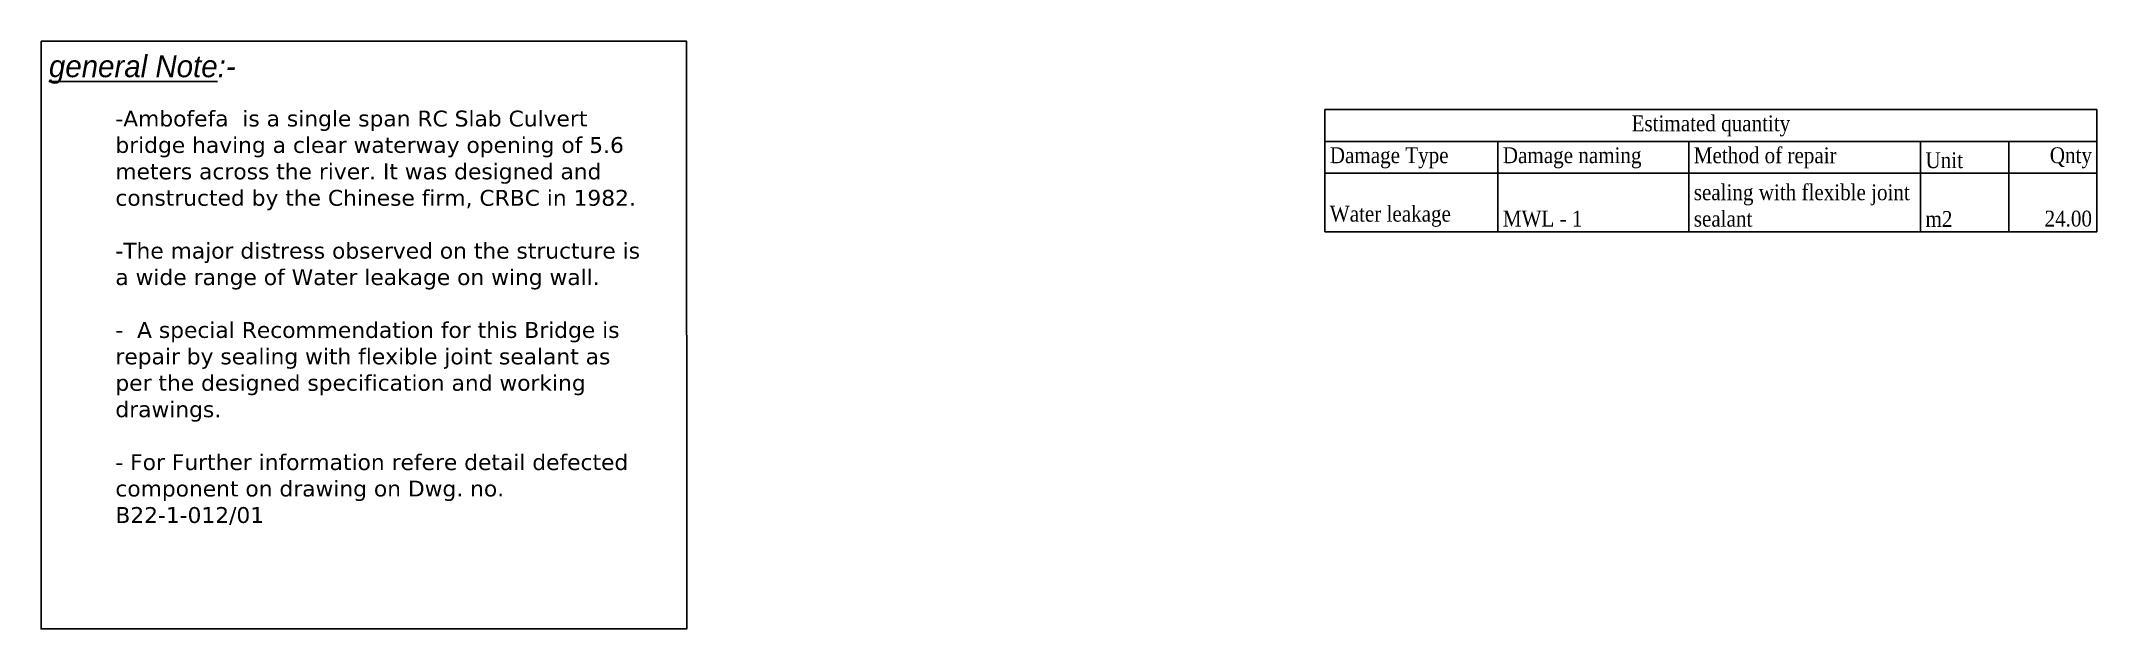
# Model space of a CAD drawing. Header units: inches. Extents: x -70 to 167, y 23 to 114.
# Drawn here: x -70.22 to -46.9, y 48.06 to 54.74 of the extents above; entities that cross this region are included whole.
import ezdxf

# ---------------------------------------------------------------- set-up
doc = ezdxf.new("R2010")
doc.units = ezdxf.units.IN
doc.header["$MEASUREMENT"] = 0
for name, color, linetype in [('Hatch', 8, 'Continuous'), ('TEXT2', 7, 'Continuous'), ('TEXTS', 7, 'Continuous')]:
    doc.layers.add(name, color=color, linetype=linetype)
doc.styles.add('BETTY', font='verdana.TTF', dxfattribs={"height": 0.18})
doc.styles.add('ROMANT', font='romant.shx')
doc.styles.get("Standard").update_dxf_attribs({"font": 'GARA.TTF'})

msp = doc.modelspace()

# ---------------------------------------------------------------- texts
at = {"char_height": 0.18}
for s, insert, width, attachment_point in [('Estimated quantity', (-51.276, 53.652), 8.64815, 8), ('Damage Type', (-55.6, 53.29), 1.85185, 7), ('Damage naming', (-53.637, 53.29), 2.05556, 7), ('Method of repair', (-51.47, 53.29), 2.51852, 7), ('Unit', (-48.841, 53.29), 0.88889, 7), ('Qnty', (-46.952, 53.29), 0.88889, 9), ('sealing with flexible joint sealant ', (-51.47, 52.626), 2.51852, 7), ('Water leakage', (-55.6, 52.626), 1.85185, 7), ('MWL - 1', (-53.637, 52.626), 2.05556, 7), ('m2', (-48.841, 52.626), 0.88889, 7), ('24.00', (-46.952, 52.626), 0.88889, 9)]:
    msp.add_mtext(s, dxfattribs=dict(at, insert=insert, width=width, attachment_point=attachment_point))
at = {"layer": 'TEXT2', "insert": (-69.379, 53.946), "char_height": 0.18, "width": 6.06611, "attachment_point": 1, "style": 'BETTY'}
msp.add_mtext('-Ambofefa  is a single span RC Slab Culvert bridge having a clear waterway opening of 5.6 meters across the river. It was designed and constructed by the Chinese firm, CRBC in 1982. \\P\\P-The major distress observed on the structure is a wide range of Water leakage on wing wall.\\P\\P-  A special Recommendation for this Bridge is repair by sealing with flexible joint sealant as per the designed specification and working drawings.\\P\\P- For Further information refere detail defected component on drawing on Dwg. no. B22-1-012/01', dxfattribs=at)
at = {"layer": 'TEXTS', "insert": (-70.133, 54.575), "char_height": 0.25, "width": 7.90321, "attachment_point": 1, "style": 'ROMANT'}
msp.add_mtext('{\\fAlgerian|b0|i1|c0|p82;\\Lgeneral Note\\l:-}', dxfattribs=at)

# ---------------------------------------------------------------- linework, layer by layer
for p, q in [((-55.656, 53.959), (-53.693, 53.959)), ((-55.656, 53.959), (-55.656, 53.597)), ((-53.693, 53.959), (-51.526, 53.959)), ((-51.526, 53.959), (-48.896, 53.959)), ((-48.896, 53.959), (-47.896, 53.959)), ((-47.896, 53.959), (-46.896, 53.959)), ((-46.896, 53.959), (-46.896, 53.597)), ((-55.656, 53.597), (-53.693, 53.597)), ((-55.656, 53.597), (-55.656, 53.235)), ((-53.693, 53.597), (-51.526, 53.597)), ((-53.693, 53.597), (-53.693, 53.235)), ((-51.526, 53.597), (-48.896, 53.597)), ((-51.526, 53.597), (-51.526, 53.235)), ((-48.896, 53.597), (-47.896, 53.597)), ((-48.896, 53.597), (-48.896, 53.235)), ((-47.896, 53.597), (-46.896, 53.597)), ((-47.896, 53.597), (-47.896, 53.235)), ((-46.896, 53.597), (-46.896, 53.235)), ((-55.656, 53.235), (-53.693, 53.235)), ((-55.656, 53.235), (-55.656, 52.57)), ((-53.693, 53.235), (-51.526, 53.235)), ((-53.693, 53.235), (-53.693, 52.57)), ((-51.526, 53.235), (-48.896, 53.235)), ((-51.526, 53.235), (-51.526, 52.57)), ((-48.896, 53.235), (-47.896, 53.235)), ((-48.896, 53.235), (-48.896, 52.57)), ((-47.896, 53.235), (-46.896, 53.235)), ((-47.896, 53.235), (-47.896, 52.57)), ((-46.896, 53.235), (-46.896, 52.57)), ((-55.656, 52.57), (-53.693, 52.57)), ((-53.693, 52.57), (-51.526, 52.57)), ((-51.526, 52.57), (-48.896, 52.57)), ((-48.896, 52.57), (-47.896, 52.57)), ((-47.896, 52.57), (-46.896, 52.57))]:
    msp.add_line(p, q)
at = {"layer": 'Hatch', "color": 1}
msp.add_lwpolyline([(-70.222, 54.735), (-62.899, 54.735), (-62.896, 48.062), (-70.222, 48.062)], close=True, dxfattribs=at)

msp.set_redraw_order([(e.dxf.handle, doc.entitydb.next_handle()) for e in msp.query("TEXT MTEXT ATTDEF DIMENSION ARC_DIMENSION")])  # texts and dimensions are drawn at this point

doc.saveas('drawing.dxf')
